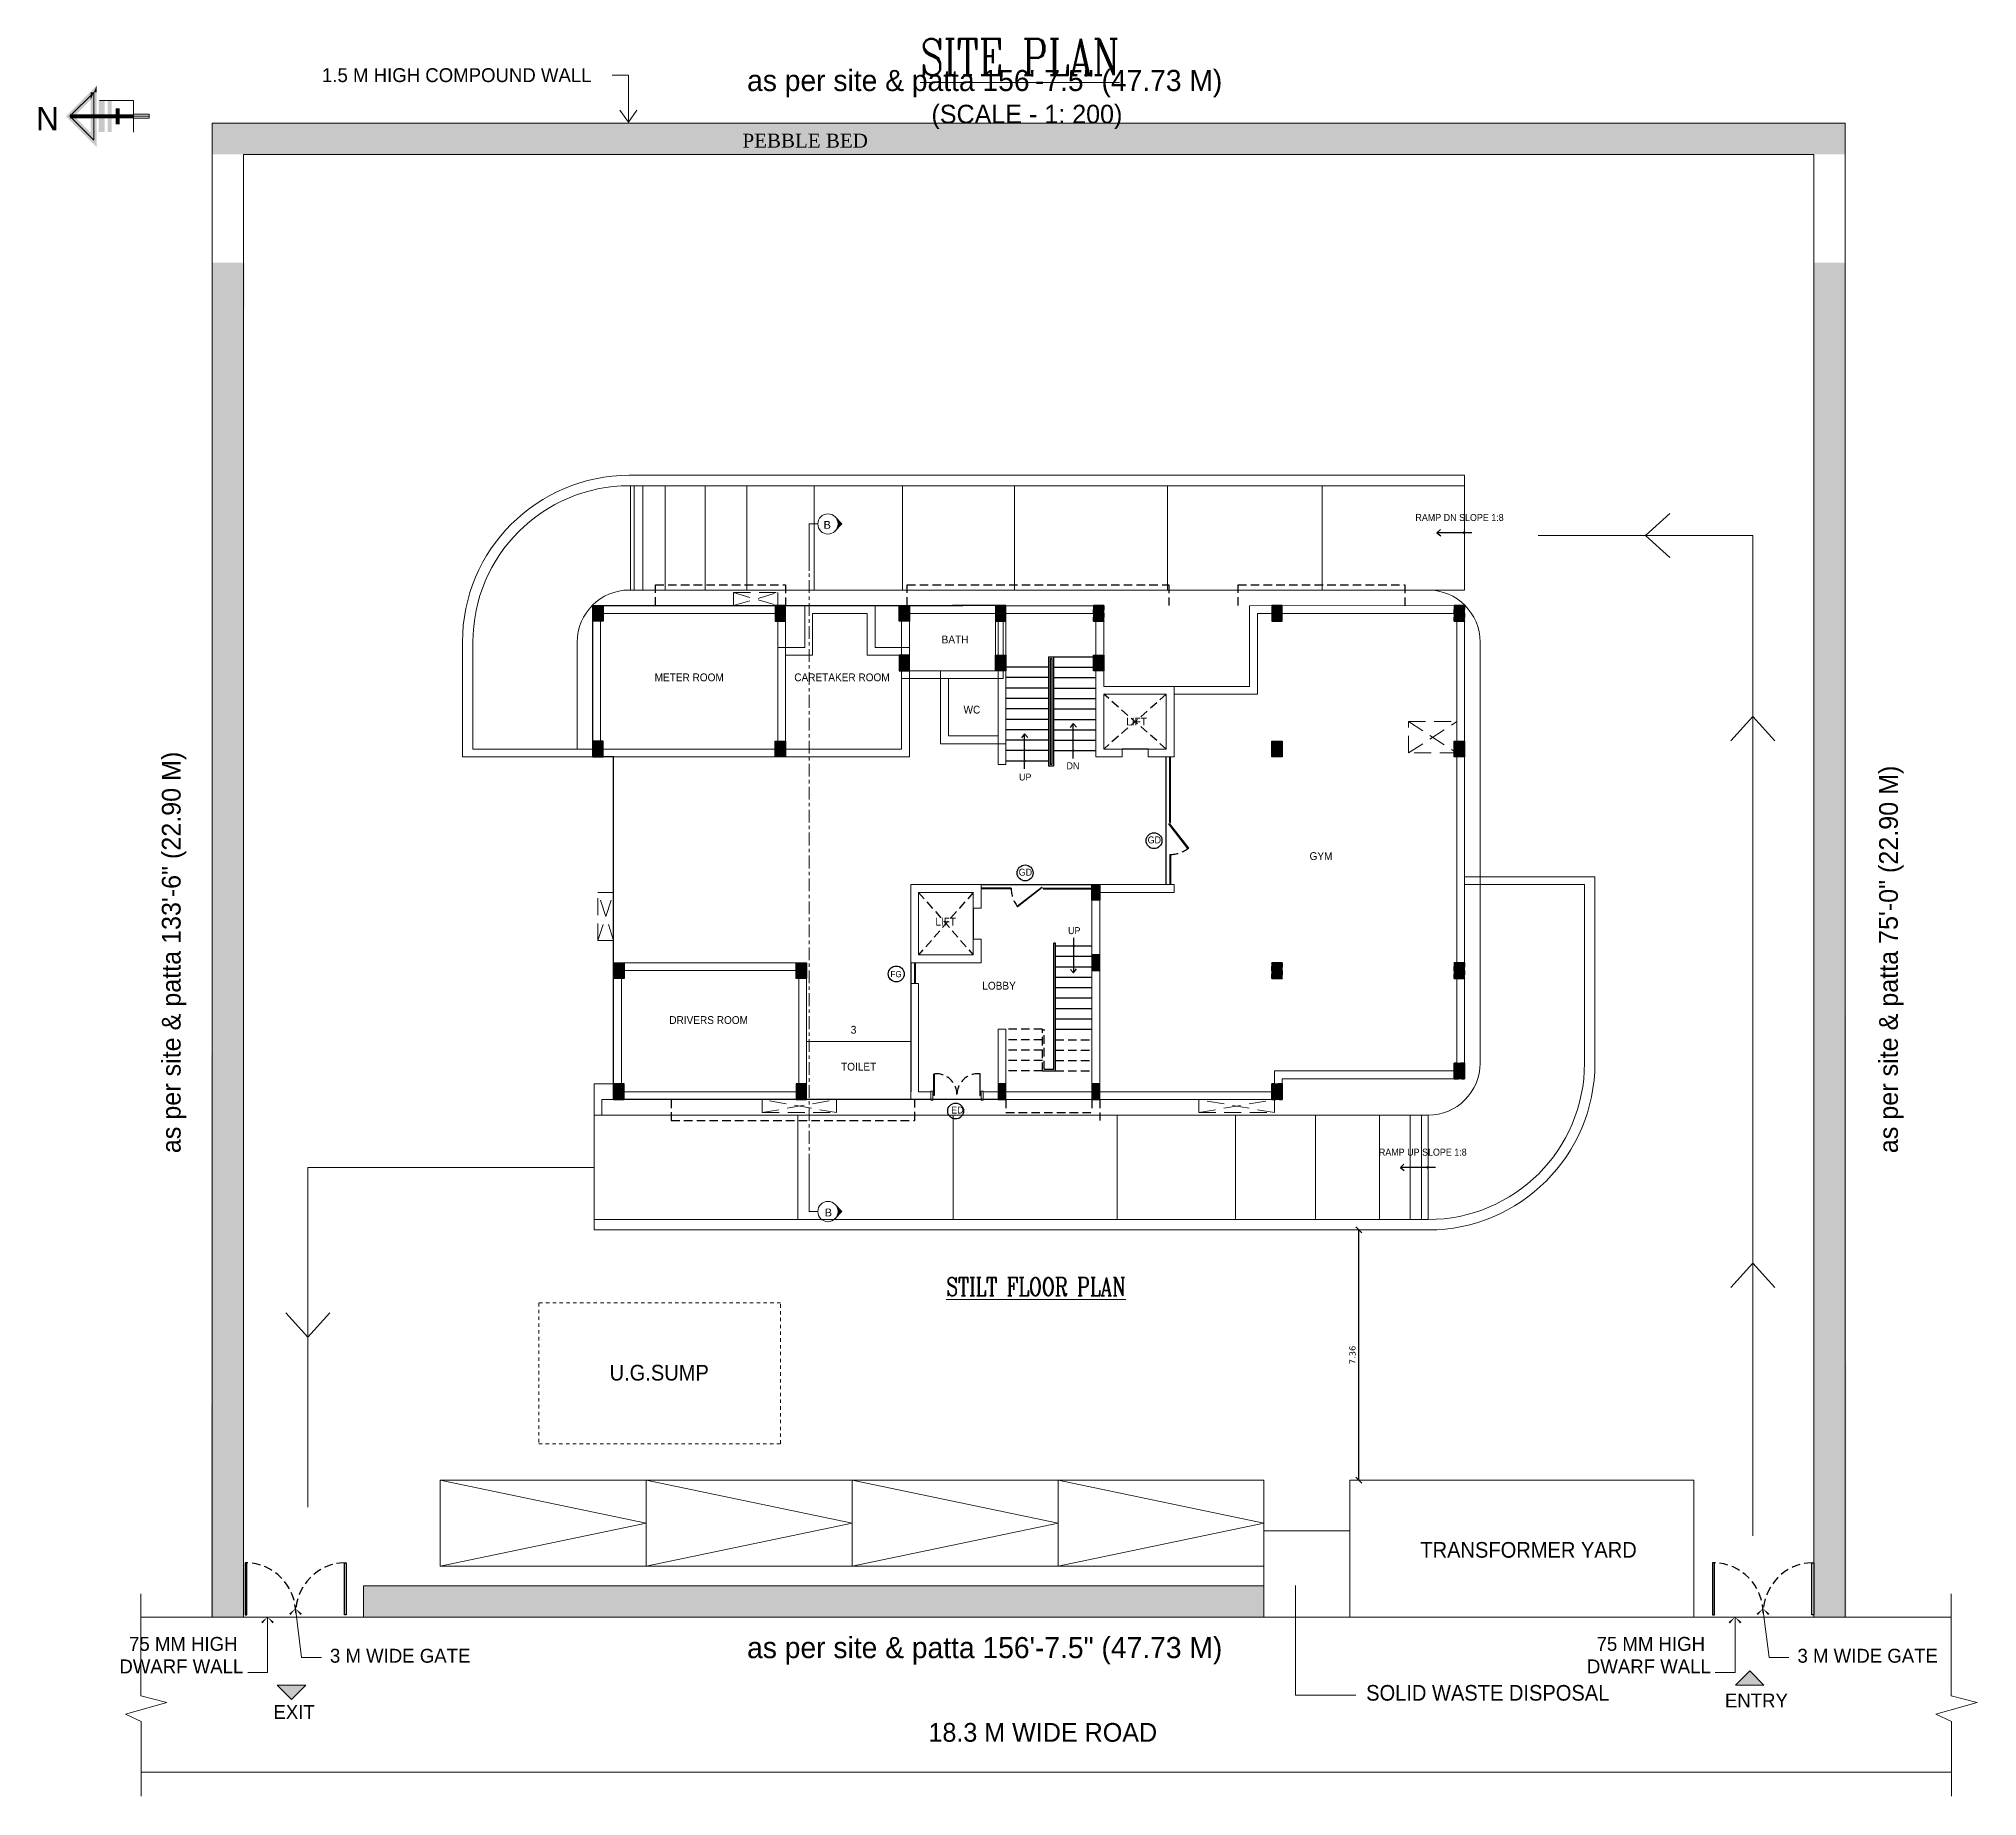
# Model space of a CAD drawing. Header units: metres. Extents: x 927 to 1109, y 805 to 891.
# Drawn here: x 964.3 to 1021.4, y 805.4 to 857.1 of the extents above; entities that cross this region are included whole.
import ezdxf
from ezdxf.enums import TextEntityAlignment as Align

# ---------------------------------------------------------------- set-up
doc = ezdxf.new("R2010")
doc.units = ezdxf.units.M
doc.header["$MEASUREMENT"] = 0
doc.header["$PDMODE"] = 2
doc.header["$PDSIZE"] = 50
for name, pattern in [('CENTER', [2, 1.25, -0.25, 0.25, -0.25]), ('HIDDEN', [0.375, 0.25, -0.125]), ('HIDDEN2', [0.1875, 0.125, -0.0625])]:
    doc.linetypes.add(name, pattern=pattern)
doc.layers.get('0').update_dxf_attribs({"lineweight": 0})
doc.layers.get('Defpoints').update_dxf_attribs({"lineweight": 0})
for name, color, linetype in [('A-ANNO-STEXT', 7, 'Continuous'), ('ABOVE', 250, 'HIDDEN'), ('col hat', 254, 'Continuous'), ('COLUMN', 2, 'Continuous'), ('DOOR TEXT', 205, 'Continuous'), ('Driveway', 8, 'Continuous'), ('FURN', 251, 'Continuous'), ('GATE', 56, 'Continuous'), ('RAILING', 251, 'Continuous'), ('ROOM TEXT SCH', 7, 'Continuous'), ('STEPS', 250, 'Continuous'), ('stilt column', 7, 'HIDDEN2'), ('TEXT (RM SIZE)', 7, 'Continuous'), ('WAL', 1, 'Continuous'), ('wall1', 125, 'Continuous'), ('WIN TEXT', 7, 'Continuous'), ('window', 252, 'Continuous')]:
    doc.layers.add(name, color=color, linetype=linetype)
for name, color, linetype, lineweight in [('DIM', 3, 'Continuous', 0), ('DOOR', 8, 'Continuous', 0), ('ED', 30, 'Continuous', 0), ('SECLINE', 2, 'CENTER', 0), ('TEXT', 7, 'Continuous', 0), ('TEXT1', 7, 'Continuous', 0), ('TITLE', 222, 'Continuous', 0), ('wall', 7, 'Continuous', 0), ('wi', 5, 'Continuous', 5)]:
    doc.layers.add(name, color=color, linetype=linetype, lineweight=lineweight)
doc.styles.add('GPL$0$ROMANC', font='romanc', dxfattribs={"width": 0.75})
doc.styles.add('GRIDTEXT', font='arial.ttf', dxfattribs={"height": 6})
doc.styles.add('J', font='swissel.ttf', dxfattribs={"height": 3.75})
doc.styles.add('J2', font='swissel.ttf', dxfattribs={"height": 4.75})
doc.styles.add('RM', font='dutcheb.ttf', dxfattribs={"width": 0.7})
doc.styles.add('S2', font='GOTHIC.TTF')
doc.styles.get("Standard").update_dxf_attribs({"font": 'verdana.ttf', "height": 0.18})
doc.styles.add('USA TEXT', font='GOTHIC.TTF', dxfattribs={"width": 0.8})
doc.dimstyles.get("Standard").update_dxf_attribs({"dimscale": 0, "dimtxt": 0.18, "dimasz": 0.18, "dimexe": 0.18, "dimexo": 0.0625, "dimgap": 0.09, "dimtad": 1, "dimtoh": 1, "dimzin": 0, "dimdsep": 46, "dimtxsty": 'Standard', "dimblk": 'OBLIQUE', "dimcen": 0.09, "dimse1": 1, "dimse2": 1, "dimadec": 0, "dimazin": 0, "dimtfac": 1, "dimtofl": 0, "dimtmove": 0, "dimatfit": 3, "dimldrblk": 'OBLIQUE', "dimfxl": 1, "dimtolj": 1, "dimtzin": 0, "dimarcsym": 0})
pattern_1 = [(270, (2083.127, 510.60206), (0.165988202, 0), [0.095833333, -0.191666667]), (30, (2083.127, 510.60206), (-0.082994101, 0.14375), [0.095833333, -0.191666667]), (330, (2083.127, 510.50622), (0.082994101, 0.14375), [0.095833333, -0.191666667])]

msp = doc.modelspace()

# ---------------------------------------------------------------- texts
at = {"style": 'USA TEXT'}
msp.add_text('N', height=0.69, dxfattribs=at).set_placement((964.597, 854.406), align=Align.CENTER)
at = {"layer": 'A-ANNO-STEXT', "style": 'USA TEXT'}
for s, height, p in [('as per site & patta 156\'-7.5" (47.73 M)', 0.621, (985.176, 855.561)), ('as per site & patta 156\'-7.5" (47.73 M)', 0.621, (985.176, 809.468)), ('18.3 M WIDE ROAD', 0.552, (990.511, 807.009))]:
    msp.add_text(s, height=height, dxfattribs=at).set_placement(p)
for s, p in [('as per site & patta 133\'-6" (22.90 M)', (968.512, 824.321)), ('as per site & patta 75\'-0" (22.90 M)', (1019.027, 824.321))]:
    msp.add_text(s, height=0.552, rotation=90, dxfattribs=at).set_placement(p)
at = {"layer": 'DOOR TEXT', "style": 'USA TEXT'}
msp.add_text('FG', height=0.1789, dxfattribs=at).set_placement((989.392, 829.498))
at = {"layer": 'ROOM TEXT SCH', "color": 7, "style": 'USA TEXT', "width": 0.96}
for s, height, p in [('RAMP DN SLOPE 1:8', 0.20444, (1004.835, 842.916)), ('UP', 0.2044, (993.175, 835.283)), ('DN', 0.2044, (994.572, 835.612)), ('GD', 0.2044, (996.958, 833.432)), ('GD', 0.2044, (993.166, 832.483)), ('UP', 0.2044, (994.616, 830.764)), ('ED', 0.2044, (991.179, 825.487)), ('RAMP UP SLOPE 1:8', 0.20444, (1003.761, 824.248))]:
    msp.add_text(s, height=height, dxfattribs=at).set_placement(p)
for s, height, p in [('BATH ', 0.23, (991.334, 839.315)), ('METER ROOM', 0.23, (983.473, 838.201)), ('CARETAKER ROOM', 0.23, (987.967, 838.201)), ('WC', 0.23, (991.788, 837.252)), ('LIFT', 0.23, (996.634, 836.9)), ('GYM', 0.23, (1002.058, 832.943)), ('LIFT', 0.23, (991.018, 831.016)), ('LOBBY', 0.23, (992.587, 829.132)), ('DRIVERS ROOM', 0.23, (984.045, 828.121)), ('TOILET', 0.23, (988.457, 826.749)), ('U.G.SUMP', 0.46, (982.591, 817.634)), ('TRANSFORMER YARD', 0.46, (1008.163, 812.423)), ('SOLID WASTE DISPOSAL', 0.46, (1006.963, 808.218))]:
    msp.add_text(s, height=height, dxfattribs=at).set_placement(p, align=Align.CENTER)
at = {"layer": 'SECLINE', "color": 6, "style": 'GRIDTEXT'}
for rotation, p in [(360, (987.426, 842.685)), (0, (987.461, 822.461))]:
    msp.add_text('B', height=0.23, rotation=rotation, dxfattribs=at).set_placement(p)
at = {"layer": 'TEXT', "style": 'GPL$0$ROMANC', "width": 0.75}
for s, height, p in [('%%USITE PLAN', 1.07333, (990.267, 856.025)), ('%%USTILT FLOOR PLAN', 0.53667, (991.035, 820.126))]:
    msp.add_text(s, height=height, dxfattribs=at).set_placement(p)
at = {"layer": 'TEXT (RM SIZE)', "style": 'S2'}
msp.add_text('1.5 M HIGH COMPOUND WALL', height=0.40889, dxfattribs=at).set_placement((972.671, 855.824))
at = {"layer": 'TEXT1', "width": 0.96}
for s, height, style, p in [('(SCALE - 1: 200)', 0.55, 'J2', (990.599, 854.608)), ('3', 0.23, 'J', (988.221, 827.836))]:
    msp.add_text(s, height=height, dxfattribs=dict(at, style=style)).set_placement(p)
at = {"layer": 'TITLE', "color": 0, "style": 'RM'}
msp.add_text('PEBBLE BED', height=0.4089, dxfattribs=at).set_placement((985.04, 853.897))
at = {"layer": 'TITLE', "style": 'USA TEXT'}
for s, height, p in [('75 MM HIGH ', 0.40889, (966.995, 809.683)), ('3 M WIDE GATE', 0.40889, (972.905, 809.334)), ('75 MM HIGH ', 0.40889, (1010.164, 809.683)), ('3 M WIDE GATE', 0.40889, (1016.074, 809.334)), ('DWARF WALL', 0.4089, (966.711, 809.021)), ('DWARF WALL', 0.4089, (1009.879, 809.021)), ('EXIT', 0.4089, (971.243, 807.681)), ('ENTRY', 0.4089, (1013.939, 808.017))]:
    msp.add_text(s, height=height, dxfattribs=at).set_placement(p)

# ---------------------------------------------------------------- blocks, each defined once
blk = doc.blocks.new('ARROW2')
at = {"layer": 'FURN'}
for points in [[(0, 0, 0, 1.41, 0), (-4, 4, 1.41, 1.41, 0)], [(0, 0, 0, 1.41, 0), (4, 4, 1.41, 1.41, 0)]]:
    blk.add_lwpolyline(points, format="xyseb", dxfattribs=at)
blk = doc.blocks.new('st.col')
at = {"layer": 'col hat'}
blk.add_hatch(color=256, dxfattribs=at).paths.add_polyline_path([(-4.5, 4.5), (7.5, 4.5), (7.5, -13.5), (-4.5, -13.5)])
at = {"layer": 'COLUMN', "linetype": 'ByBlock'}
blk.add_lwpolyline([(-4.5, 4.5), (7.5, 4.5), (7.5, -13.5), (-4.5, -13.5)], close=True, dxfattribs=at)
at = {"layer": 'Defpoints', "color": 1}
for p, q in [((7.5, 0), (-4.5, 0)), ((0, 4.5), (0, -13.5))]:
    blk.add_line(p, q, dxfattribs=at)
blk = doc.blocks.new('A$C2E3D07F4')
at = {"layer": 'col hat'}
h = blk.add_hatch(color=256, dxfattribs=at)
h.paths.add_polyline_path([(-4.5, 0), (-9, 0), (-9, -4.5), (-4.5, -4.5)])
h.paths.add_polyline_path([(-4.5, -4.5), (0, -4.5), (0, 0), (-4.5, 0)])
h.paths.add_polyline_path([(-4.5, -18), (0, -18), (0, -4.5), (-4.5, -4.5)])
h.paths.add_polyline_path([(-4.5, -4.5), (-9, -4.5), (-9, -18), (-4.5, -18)])
at = {"layer": 'COLUMN', "linetype": 'ByBlock'}
blk.add_lwpolyline([(0, 0), (-9, 0), (-9, -18), (0, -18)], close=True, dxfattribs=at)
at = {"layer": 'Defpoints', "color": 1}
for p, q in [((-4.5, 0), (-4.5, -18)), ((-9, -4.5), (0, -4.5))]:
    blk.add_line(p, q, dxfattribs=at)
blk = doc.blocks.new('_Oblique')
at = {"color": 0, "linetype": 'ByBlock', "lineweight": -2}
blk.add_line((-0.5, -0.5), (0.5, 0.5), dxfattribs=at)
blk = doc.blocks.new('*D325')
at = {"color": 0, "lineweight": -2, "transparency": 16777216}
blk.add_line((1003.168, 814.703), (1003.168, 822.063), dxfattribs=at)
at = {"layer": 'Defpoints', "color": 0, "transparency": 16777216}
for p in [(1002.908, 822.063), (1003.168, 822.063), (1002.908, 814.703)]:
    blk.add_point(p, dxfattribs=at)
at = {"color": 0, "lineweight": -2, "transparency": 16777216, "xscale": 0.18, "yscale": 0.18, "zscale": 0.18}
for p, rotation in [((1003.168, 822.063), 90), ((1003.168, 814.703), 270)]:
    blk.add_blockref('_Oblique', p, dxfattribs=dict(at, rotation=rotation))
at = {"color": 0, "transparency": 16777216, "insert": (1002.984, 818.383), "char_height": 0.18, "attachment_point": 5, "rotation": 90}
blk.add_mtext('\\A1;7.36', dxfattribs=at)

# ---------------------------------------------------------------- dimensions: what is measured, and where the dimension line sits
dim = msp.add_linear_dim(base=(1003.168, 822.063), p1=(1002.908, 814.703), p2=(1002.908, 822.063), angle=90, dimstyle='Standard', override={"dimscale": 1})
dim.commit()
dim.dimension.update_dxf_attribs({"geometry": '*D325', "text_midpoint": (1002.984, 818.383)})

# ---------------------------------------------------------------- hatches: boundary and pattern name
at = {"layer": 'DIM'}
for points in [[(971.777, 808.256), (972.196, 808.676), (971.357, 808.676)], [(1014.668, 809.095), (1015.087, 808.676), (1014.248, 808.676)]]:
    msp.add_hatch(color=256, dxfattribs=at).paths.add_polyline_path(points)
at = {"layer": 'DOOR', "linetype": 'Continuous'}
h = msp.add_hatch(dxfattribs=at)
h.set_pattern_fill('HEX', color=256, scale=0.766667, style=0)
h.set_pattern_definition([(0, (1313.99314, 1945.30155), (0, 0.165988202), [0.095833333, -0.191666667]), (120, (1313.99314, 1945.30155), (-0.14375, -0.082994101), [0.095833333, -0.191666667]), (60, (1314.08898, 1945.30155), (-0.14375, 0.082994101), [0.095833333, -0.191666667])])
h.paths.add_polyline_path([(969.443, 853.698), (1017.475, 853.698), (1017.475, 854.618), (969.443, 854.618)])
h = msp.add_hatch(dxfattribs=at)
h.set_pattern_fill('HEX', color=256, scale=0.766667, angle=-90, style=0)
h.set_pattern_definition(pattern_1)
h.paths.add_polyline_path([(970.344, 810.678), (970.383, 850.513), (969.443, 850.513), (969.405, 810.678)])
h = msp.add_hatch(dxfattribs=at)
h.set_pattern_fill('HEX', color=256, scale=0.766667, angle=-90, style=0)
h.set_pattern_definition(pattern_1)
h.paths.add_polyline_path([(1016.574, 810.678), (1016.536, 850.513), (1017.475, 850.513), (1017.513, 810.678)])
h = msp.add_hatch(dxfattribs=at)
h.set_pattern_fill('HEX', color=256, scale=0.766667, style=0)
h.set_pattern_definition([(0, (1318.43981, 1902.28144), (0, 0.165988202), [0.095833333, -0.191666667]), (120, (1318.43981, 1902.28144), (-0.14375, -0.082994101), [0.095833333, -0.191666667]), (60, (1318.53564, 1902.28144), (-0.14375, 0.082994101), [0.095833333, -0.191666667])])
h.paths.add_polyline_path([(973.89, 810.678), (1000.378, 810.678), (1000.378, 811.598), (973.89, 811.598)])
at = {"layer": 'SECLINE'}
for points in [[(987.965, 842.828), (987.78, 842.633, 0.372105), (987.78, 843.023)], [(987.965, 822.604), (987.78, 822.799, -0.372105), (987.78, 822.409)]]:
    msp.add_hatch(color=41, dxfattribs=at).paths.add_polyline_path(points)

# ---------------------------------------------------------------- linework, layer by layer
for p, q in [((965.258, 854.819), (965.958, 855.519)), ((965.958, 855.519), (965.958, 854.12)), ((965.958, 854.12), (965.258, 854.819)), ((965.958, 854.819), (967.59, 854.819)), ((965.958, 854.12), (965.958, 854.819))]:
    msp.add_line(p, q)
at = {"color": 1}
for p, q in [((967.124, 855.286), (966.124, 855.286)), ((967.124, 855.286), (967.124, 854.353)), ((967.59, 854.878), (967.124, 854.878)), ((967.59, 854.761), (967.124, 854.761)), ((967.59, 854.878), (967.59, 854.761))]:
    msp.add_line(p, q, dxfattribs=at)
at = {"const_width": 0.117}
msp.add_lwpolyline([(967.124, 854.819), (965.259, 854.819)], dxfattribs=at)
for points in [[(976.152, 812.173), (976.152, 814.703), (982.208, 814.703), (982.208, 812.173)], [(982.208, 812.173), (982.208, 814.703), (988.265, 814.703), (988.265, 812.173)], [(988.265, 812.173), (988.265, 814.703), (994.322, 814.703), (994.322, 812.173)], [(994.322, 812.173), (994.322, 814.703), (1000.378, 814.703), (1000.378, 812.173)]]:
    msp.add_lwpolyline(points, close=True)
for points in [[(976.152, 812.173), (982.208, 813.438), (976.152, 814.703)], [(982.208, 812.173), (988.265, 813.438), (982.208, 814.703)], [(988.265, 812.173), (994.322, 813.438), (988.265, 814.703)], [(994.322, 812.173), (1000.378, 813.438), (994.322, 814.703)]]:
    msp.add_lwpolyline(points)
for points in [[(965.134, 854.819), (965.382, 854.819), (966.045, 855.73), (965.87, 855.308)], [(966.045, 855.73), (965.87, 855.308), (966.045, 855.519), (965.87, 855.519)], [(966.045, 855.519), (965.87, 855.519), (966.045, 853.909), (965.87, 854.331)], [(966.045, 853.909), (965.87, 854.331), (965.134, 854.819), (965.382, 854.819)], [(966.278, 855.286), (966.103, 855.286), (966.278, 854.353), (966.103, 854.353)], [(966.482, 855.286), (966.366, 855.286), (966.482, 854.353), (966.366, 854.353)], [(966.715, 855.052), (966.599, 855.052), (966.715, 854.586), (966.599, 854.586)], [(966.278, 854.353), (966.103, 854.353), (966.278, 854.353), (966.103, 854.353)], [(966.482, 854.353), (966.366, 854.353), (966.482, 854.353), (966.366, 854.353)], [(966.715, 854.586), (966.599, 854.586), (966.715, 854.586), (966.599, 854.586)]]:
    msp.add_trace(points)
at = {"color": 1}
msp.add_trace([(967.124, 854.353), (966.191, 854.353), (967.124, 854.353), (966.191, 854.353)], dxfattribs=at)
at = {"layer": 'ABOVE'}
for p, q in [((997.508, 837.818), (995.668, 836.208)), ((997.508, 836.208), (995.668, 837.818)), ((990.22, 831.991), (991.83, 830.151)), ((991.83, 831.991), (990.22, 830.151))]:
    msp.add_line(p, q, dxfattribs=at)
for points in [[(982.478, 840.426), (982.478, 841.04), (986.31, 841.04), (986.31, 840.426)], [(989.881, 840.426), (989.881, 841.04), (997.586, 841.04), (997.586, 840.426)], [(999.618, 840.426), (999.618, 841.04), (1004.525, 841.04), (1004.525, 840.426)], [(982.943, 825.898), (982.943, 825.285), (990.111, 825.285), (990.111, 825.898)]]:
    msp.add_lwpolyline(points, dxfattribs=at)
for centre, radius, start, end in [((997.622, 833.971), 0.866, 269.3658, 308.3488), ((993.809, 832.108), 0.866, 179.3658, 218.3488), ((990.737, 826.044), 0.613, 0.5651, 96.3332), ((991.964, 826.044), 0.613, 83.6668, 179.4349)]:
    msp.add_arc(centre, radius, start, end, dxfattribs=at)
at = {"layer": 'DIM'}
for p, q in [((972.196, 808.676), (971.357, 808.676)), ((1015.087, 808.676), (1014.248, 808.676))]:
    msp.add_line(p, q, dxfattribs=at)
for points in [[(971.357, 808.676), (971.777, 808.256), (972.196, 808.676)], [(1014.248, 808.676), (1014.668, 809.095), (1015.087, 808.676)]]:
    msp.add_lwpolyline(points, dxfattribs=at)
at = {"layer": 'DOOR'}
for points in [[(990.584, 825.88), (990.635, 825.88), (990.635, 826.142), (990.584, 826.142)], [(992.118, 825.88), (992.066, 825.88), (992.066, 826.142), (992.118, 826.142)]]:
    msp.add_lwpolyline(points, close=True, dxfattribs=at)
at = {"layer": 'Driveway'}
for p, q in [((997.508, 832.221), (997.508, 835.978)), ((992.06, 832.221), (995.318, 832.221)), ((989.99, 829.921), (989.99, 826.126))]:
    msp.add_line(p, q, dxfattribs=at)
msp.add_lwpolyline([(992.558, 825.896), (981.25, 825.896), (981.25, 829.921), (981.25, 835.978), (980.637, 835.978), (980.637, 840.425), (991.523, 840.425)], dxfattribs=at)
at = {"layer": 'ED', "linetype": 'HIDDEN', "ltscale": 2}
for p, q in [((984.777, 840.425), (986.08, 840.808)), ((984.777, 840.808), (986.08, 840.425)), ((1004.633, 837.013), (1006.052, 836.093)), ((1004.633, 836.093), (1006.052, 837.013)), ((980.789, 830.573), (981.25, 831.991)), ((981.25, 830.573), (980.789, 831.991)), ((985.62, 825.513), (987.805, 825.896)), ((987.805, 825.513), (985.62, 825.896)), ((998.462, 825.513), (1000.685, 825.896)), ((1000.685, 825.513), (998.462, 825.896))]:
    msp.add_line(p, q, dxfattribs=at)
for points in [[(984.777, 840.808), (986.08, 840.808), (986.08, 840.425), (984.777, 840.425)], [(1004.633, 837.013), (1006.052, 837.013), (1006.052, 836.093), (1004.633, 836.093)], [(980.789, 831.991), (981.25, 831.991), (981.25, 830.573), (980.789, 830.573)], [(985.62, 825.513), (987.805, 825.513), (987.805, 825.896), (985.62, 825.896)], [(998.462, 825.513), (1000.685, 825.513), (1000.685, 825.896), (998.462, 825.896)]]:
    msp.add_lwpolyline(points, close=True, dxfattribs=at)
at = {"layer": 'GATE'}
for points in [[(970.464, 810.741), (970.464, 812.274), (970.407, 812.274), (970.407, 810.741)], [(973.329, 810.741), (973.329, 812.274), (973.387, 812.274), (973.387, 810.741)], [(1013.632, 810.741), (1013.632, 812.274), (1013.575, 812.274), (1013.575, 810.741)], [(1016.498, 810.741), (1016.498, 812.274), (1016.555, 812.274), (1016.555, 810.741)]]:
    msp.add_lwpolyline(points, close=True, dxfattribs=at)
at = {"layer": 'GATE', "linetype": 'HIDDEN'}
for centre, start, end in [((970.415, 810.793), 0, 88.8881), ((973.378, 810.793), 91.1119, 180), ((1013.583, 810.793), 0, 88.8881), ((1016.546, 810.793), 91.1119, 180)]:
    msp.add_arc(centre, 1.482, start, end, dxfattribs=at)
at = {"layer": 'RAILING'}
for p, q in [((994.038, 838.921), (994.038, 835.701)), ((994.038, 838.921), (994.188, 838.921)), ((994.089, 838.87), (994.089, 835.752)), ((994.089, 838.87), (994.137, 838.87)), ((994.137, 838.87), (994.137, 835.752)), ((994.188, 838.921), (994.188, 835.701)), ((994.188, 835.701), (994.038, 835.701)), ((994.137, 835.752), (994.089, 835.752)), ((994.194, 826.79), (994.194, 830.496)), ((994.245, 830.496), (994.194, 830.496)), ((994.245, 826.739), (994.245, 830.496)), ((993.862, 826.739), (994.245, 826.739)), ((993.913, 826.79), (994.194, 826.79))]:
    msp.add_line(p, q, dxfattribs=at)
at = {"layer": 'RAILING', "linetype": 'HIDDEN'}
for p, q in [((993.862, 826.739), (993.862, 827.966)), ((993.913, 826.79), (993.913, 827.966))]:
    msp.add_line(p, q, dxfattribs=at)
at = {"layer": 'SECLINE', "color": 41, "linetype": 'Continuous'}
for p, q in [((987.965, 842.828), (987.76, 843.044)), ((987.965, 842.828), (987.76, 842.612)), ((987.965, 822.604), (987.76, 822.82)), ((987.965, 822.604), (987.76, 822.388))]:
    msp.add_line(p, q, dxfattribs=at)
at = {"layer": 'SECLINE', "linetype": 'CENTER', "ltscale": 0.3}
msp.add_line((987.003, 823.923), (987.003, 841.448), dxfattribs=at)
at = {"layer": 'SECLINE', "linetype": 'CENTER', "ltscale": 0.3, "const_width": 0.0303}
for points in [[(987.256, 842.828), (987.003, 842.828), (987.003, 841.448)], [(987.256, 822.604), (987.003, 822.604), (987.003, 823.923)]]:
    msp.add_lwpolyline(points, dxfattribs=at)
at = {"layer": 'SECLINE', "color": 41, "linetype": 'Continuous'}
for centre in [(987.554, 842.828), (987.554, 842.828), (987.554, 822.604), (987.554, 822.604)]:
    msp.add_circle(centre, 0.298, dxfattribs=at)
at = {"layer": 'STEPS'}
for p, q in [((994.188, 838.921), (995.438, 838.921)), ((994.038, 838.614), (992.788, 838.614)), ((994.038, 838.307), (992.788, 838.307)), ((994.188, 838.614), (995.438, 838.614)), ((994.188, 838.307), (995.438, 838.307)), ((994.038, 838.001), (992.788, 838.001)), ((994.038, 837.694), (992.788, 837.694)), ((994.188, 838.001), (995.438, 838.001)), ((994.188, 837.694), (995.438, 837.694)), ((994.038, 837.387), (992.788, 837.387)), ((994.038, 837.081), (992.788, 837.081)), ((994.188, 837.387), (995.438, 837.387)), ((994.188, 837.081), (995.438, 837.081)), ((994.038, 836.774), (992.788, 836.774)), ((994.188, 836.774), (995.438, 836.774)), ((994.038, 836.467), (992.788, 836.467)), ((994.038, 836.161), (992.788, 836.161)), ((994.188, 836.467), (995.438, 836.467)), ((994.188, 836.161), (995.438, 836.161)), ((996.972, 836.208), (996.205, 836.208)), ((994.038, 835.854), (992.788, 835.854)), ((991.83, 831.531), (991.83, 830.611)), ((994.245, 830.419), (995.318, 830.419)), ((994.245, 830.112), (995.318, 830.112)), ((994.245, 829.806), (995.318, 829.806)), ((994.245, 829.499), (995.318, 829.499)), ((994.245, 829.192), (995.318, 829.192)), ((994.245, 828.886), (995.318, 828.886)), ((994.245, 828.579), (995.318, 828.579)), ((994.245, 828.272), (995.318, 828.272)), ((994.245, 827.966), (995.318, 827.966))]:
    msp.add_line(p, q, dxfattribs=at)
at = {"layer": 'STEPS', "linetype": 'HIDDEN'}
for p, q in [((993.862, 827.966), (992.788, 827.966)), ((993.862, 827.659), (992.788, 827.659)), ((994.245, 827.659), (995.318, 827.659)), ((993.862, 827.352), (992.788, 827.352)), ((993.862, 827.046), (992.788, 827.046)), ((994.245, 827.352), (995.318, 827.352)), ((994.245, 827.046), (995.318, 827.046)), ((993.862, 826.739), (992.788, 826.739)), ((994.245, 826.739), (995.318, 826.739)), ((992.788, 825.896), (992.788, 825.513)), ((995.318, 825.896), (995.318, 825.513)), ((995.548, 825.896), (995.548, 825.283)), ((992.788, 825.513), (995.318, 825.513))]:
    msp.add_line(p, q, dxfattribs=at)
at = {"layer": 'stilt column'}
for points in [[(995.362, 840.425), (995.668, 840.425), (995.668, 839.965), (995.362, 839.965)], [(1005.975, 840.425), (1006.282, 840.425), (1006.282, 839.965), (1005.975, 839.965)], [(1000.915, 835.978), (1000.608, 835.978), (1000.608, 836.438), (1000.915, 836.438)], [(1005.975, 836.438), (1006.282, 836.438), (1006.282, 835.978), (1005.975, 835.978)], [(1000.608, 829.921), (1000.915, 829.921), (1000.915, 829.461), (1000.608, 829.461)], [(1005.975, 829.921), (1006.282, 829.921), (1006.282, 829.461), (1005.975, 829.461)], [(1005.975, 829.921), (1006.282, 829.921), (1006.282, 829.461), (1005.975, 829.461)], [(1005.975, 826.51), (1006.282, 826.51), (1006.282, 826.97), (1005.975, 826.97)], [(1000.608, 825.896), (1000.915, 825.896), (1000.915, 826.356), (1000.608, 826.356)]]:
    msp.add_lwpolyline(points, close=True, dxfattribs=at)
at = {"layer": 'TEXT'}
for p, q in [((972.069, 809.491), (971.891, 810.924)), ((1015.237, 809.491), (1015.059, 810.924)), ((971.069, 809.044), (971.069, 810.678)), ((1014.237, 809.044), (1014.237, 810.678)), ((972.069, 809.491), (972.653, 809.491)), ((1015.237, 809.491), (1015.821, 809.491)), ((971.069, 809.044), (970.486, 809.044)), ((1014.237, 809.044), (1013.654, 809.044))]:
    msp.add_line(p, q, dxfattribs=at)
at = {"layer": 'TITLE', "ltscale": 2}
for p, q in [((981.205, 856.024), (981.684, 856.024)), ((981.684, 856.024), (981.684, 854.647)), ((981.684, 854.647), (981.436, 855)), ((981.684, 854.647), (981.933, 855))]:
    msp.add_line(p, q, dxfattribs=at)
at = {"layer": 'WAL', "linetype": 'Continuous', "ltscale": 0.25}
for p, q in [((991.523, 840.425), (991.217, 840.425)), ((992.558, 840.425), (991.523, 840.425))]:
    msp.add_line(p, q, dxfattribs=at)
at = {"layer": 'wall', "color": 1}
for p, q in [((992.482, 840.195), (995.668, 840.195)), ((992.558, 840.195), (992.558, 835.748)), ((995.362, 840.424), (992.788, 840.424)), ((992.788, 840.195), (992.788, 835.748)), ((995.362, 840.194), (992.788, 840.194)), ((995.438, 835.978), (995.438, 840.195)), ((995.668, 838.048), (995.668, 840.195)), ((997.738, 838.048), (995.668, 838.048)), ((995.668, 836.208), (995.668, 837.818)), ((997.508, 837.818), (995.668, 837.818)), ((997.508, 837.818), (997.508, 836.208)), ((997.738, 838.048), (997.738, 835.978)), ((996.205, 835.978), (995.438, 835.978)), ((996.205, 836.208), (995.668, 836.208)), ((996.205, 836.208), (996.205, 835.978)), ((997.508, 836.208), (996.972, 836.208)), ((996.972, 836.208), (996.972, 835.978)), ((997.738, 835.978), (996.972, 835.978)), ((997.738, 836.208), (997.738, 835.978)), ((992.788, 835.748), (992.558, 835.748)), ((989.99, 832.221), (992.06, 832.221)), ((989.99, 832.221), (989.99, 829.921)), ((990.22, 831.991), (991.83, 831.991)), ((990.22, 831.991), (990.22, 830.151)), ((991.83, 831.991), (991.83, 831.531)), ((992.06, 832.221), (992.06, 831.531)), ((995.548, 832.221), (997.738, 832.221)), ((995.548, 831.991), (997.738, 831.991)), ((997.738, 832.221), (997.738, 831.991)), ((991.83, 831.531), (992.06, 831.531)), ((995.318, 831.761), (995.318, 826.356)), ((995.548, 831.761), (995.548, 826.356)), ((991.83, 830.611), (991.83, 830.151)), ((991.83, 830.611), (992.06, 830.611)), ((992.06, 830.611), (992.06, 829.921)), ((992.06, 829.921), (989.99, 829.921)), ((991.83, 830.151), (990.22, 830.151)), ((992.558, 827.966), (992.558, 826.356)), ((992.788, 827.966), (992.558, 827.966)), ((992.788, 827.966), (992.788, 826.356)), ((990.584, 826.126), (990.584, 825.896)), ((992.558, 826.126), (992.118, 826.126)), ((992.118, 826.126), (992.118, 825.896)), ((992.118, 825.896), (992.453, 825.896)), ((992.788, 826.126), (995.318, 826.126)), ((992.788, 825.896), (995.318, 825.896)), ((969.443, 810.678), (967.338, 810.678)), ((969.782, 810.678), (970.363, 810.678)), ((1012.95, 810.678), (1013.532, 810.678)), ((1020.593, 810.678), (1017.475, 810.678)), ((967.353, 806.111), (1020.608, 806.111))]:
    msp.add_line(p, q, dxfattribs=at)
for points in [[(969.443, 810.678), (1017.475, 810.678), (1017.475, 854.618), (969.443, 854.618)], [(980.637, 840.425), (986.31, 840.426), (986.31, 835.978), (980.637, 835.978)], [(980.867, 840.195), (986.08, 840.195), (986.08, 836.208), (980.867, 836.208)], [(986.08, 835.978), (989.952, 835.978), (989.952, 840.425), (986.08, 840.425)], [(986.08, 835.978), (989.952, 835.978), (989.952, 839.198), (988.941, 839.198), (988.941, 840.425), (986.871, 840.425), (986.871, 839.198), (986.08, 839.198)], [(986.31, 836.208), (989.722, 836.208), (989.722, 838.968), (988.711, 838.968), (988.711, 840.195), (987.101, 840.195), (987.101, 838.968), (986.31, 838.968)], [(989.722, 838.278), (992.712, 838.278), (992.712, 840.195), (989.722, 840.195)], [(989.952, 838.508), (992.482, 838.508), (992.482, 840.425), (989.952, 840.425)], [(981.25, 825.896), (986.923, 825.896), (986.923, 829.921), (981.25, 829.921)], [(981.48, 826.126), (986.693, 826.126), (986.693, 829.691), (981.48, 829.691)]]:
    msp.add_lwpolyline(points, close=True, dxfattribs=at)
at = {"layer": 'wall', "color": 1, "const_width": 0.0345}
for points in [[(1006.263, 842.553, 1), (1006.263, 842.59, 1)], [(994.75, 836.161, 1), (994.788, 836.161, 1)], [(993.319, 835.854, 1), (993.357, 835.854, 1)], [(994.8, 830.419, 1), (994.763, 830.419, 1)], [(1005.19, 823.884, 1), (1005.19, 823.922, 1)]]:
    msp.add_lwpolyline(points, format="xyb", close=True, dxfattribs=at)
at = {"layer": 'wall', "color": 1}
for points in [[(997.738, 838.048), (999.957, 838.048), (999.957, 840.424), (1006.282, 840.425), (1006.282, 826.51), (1000.915, 826.51), (1000.915, 825.896), (995.548, 825.896)], [(997.738, 837.818), (1000.187, 837.818), (1000.187, 840.194), (1006.052, 840.195), (1006.052, 826.74), (1000.685, 826.74), (1000.685, 826.126), (995.548, 826.126)], [(990.584, 826.126), (990.22, 826.126), (990.22, 829.308), (989.99, 829.308), (989.99, 825.896), (990.584, 825.896)], [(967.353, 805.407), (967.353, 807.609), (966.892, 807.824), (968.106, 808.163), (967.338, 808.363), (967.338, 811.359)], [(1020.608, 805.407), (1020.608, 807.609), (1020.148, 807.824), (1021.361, 808.163), (1020.593, 808.363), (1020.593, 811.359)]]:
    msp.add_lwpolyline(points, dxfattribs=at)
at = {"layer": 'wall1', "color": 251}
for p, q in [((1005.465, 842.571), (1005.57, 842.667)), ((1006.494, 842.571), (1005.465, 842.571)), ((1005.465, 842.571), (1005.582, 842.483)), ((993.338, 836.652), (993.25, 836.535)), ((993.338, 835.623), (993.338, 836.652)), ((993.338, 836.652), (993.434, 836.547)), ((994.769, 836.958), (994.681, 836.842)), ((994.769, 835.929), (994.769, 836.958)), ((994.769, 836.958), (994.865, 836.853)), ((994.782, 830.651), (994.782, 829.622)), ((994.782, 829.622), (994.686, 829.727)), ((994.782, 829.622), (994.87, 829.738)), ((1004.392, 823.903), (1004.497, 823.999)), ((1005.421, 823.903), (1004.392, 823.903)), ((1004.392, 823.903), (1004.509, 823.815))]:
    msp.add_line(p, q, dxfattribs=at)
at = {"layer": 'wi'}
for p, q in [((1006.282, 844.258), (981.71, 844.258)), ((1006.282, 843.951), (981.71, 843.951)), ((981.748, 840.885), (981.748, 843.951)), ((981.849, 840.885), (981.849, 843.951)), ((982.109, 840.885), (982.109, 843.951)), ((982.768, 840.885), (982.768, 843.951)), ((983.947, 840.885), (983.947, 843.951)), ((985.172, 840.885), (985.172, 843.951)), ((987.152, 840.885), (987.152, 843.951)), ((989.744, 840.885), (989.744, 843.951)), ((993.043, 840.885), (993.043, 843.951)), ((997.544, 840.885), (997.544, 843.951)), ((1002.092, 840.885), (1002.092, 843.951)), ((1006.282, 840.885), (1006.282, 844.258)), ((1006.282, 840.885), (981.71, 840.885)), ((976.803, 839.351), (976.803, 835.978)), ((977.11, 839.351), (977.11, 836.208)), ((980.177, 839.351), (980.177, 836.208)), ((1006.742, 839.351), (1006.742, 826.969)), ((980.637, 835.978), (976.803, 835.978)), ((980.637, 836.208), (977.11, 836.208)), ((1010.115, 832.451), (1006.282, 832.451)), ((1009.808, 832.221), (1006.282, 832.221)), ((1009.808, 832.221), (1009.808, 826.969)), ((1010.115, 832.451), (1010.115, 826.969)), ((980.675, 825.436), (980.675, 826.356)), ((981.25, 826.356), (980.675, 826.356)), ((980.905, 825.436), (980.905, 825.896)), ((981.25, 825.896), (980.905, 825.896)), ((1005.208, 825.436), (980.675, 825.436)), ((980.675, 825.436), (980.675, 822.369)), ((986.666, 825.436), (986.666, 822.369)), ((991.241, 825.436), (991.241, 822.369)), ((996.06, 825.436), (996.06, 822.369)), ((999.538, 825.436), (999.538, 822.369)), ((1001.897, 825.436), (1001.897, 822.369)), ((1003.779, 825.436), (1003.779, 822.369)), ((1004.684, 825.436), (1004.684, 822.369)), ((1005.018, 825.436), (1005.018, 822.369)), ((1005.208, 825.436), (1005.208, 822.369)), ((1005.208, 822.369), (980.675, 822.369)), ((980.675, 822.369), (980.675, 822.063)), ((1005.208, 822.063), (980.675, 822.063)), ((1001.308, 811.607), (1001.308, 808.378)), ((1013.028, 811.598), (1013.028, 810.678)), ((1016.555, 811.598), (1016.555, 810.678)), ((1006.282, 810.678), (981.71, 810.678)), ((1001.308, 808.378), (1003.079, 808.378))]:
    msp.add_line(p, q, dxfattribs=at)
for points in [[(1017.475, 854.618), (969.443, 854.618), (969.443, 810.678), (970.363, 810.678), (970.363, 811.598), (970.363, 853.698), (1016.555, 853.698), (1016.555, 811.598), (1016.555, 810.678), (1017.475, 810.678)], [(990.868, 838.508), (992.788, 838.508), (992.788, 836.361), (990.868, 836.361)], [(991.098, 838.278), (992.558, 838.278), (992.558, 836.591), (991.098, 836.591)], [(986.923, 825.896), (989.99, 825.896), (989.99, 827.602), (986.923, 827.602)], [(1013.028, 814.703), (1002.908, 814.703), (1002.908, 810.678), (1013.028, 810.678)], [(1000.378, 810.678), (1000.378, 813.208), (1002.908, 813.208), (1002.908, 810.678)], [(1000.378, 811.598), (973.89, 811.598), (973.89, 810.678), (1000.378, 810.678)]]:
    msp.add_lwpolyline(points, close=True, dxfattribs=at)
for points in [[(1011.602, 842.493), (1012.315, 843.139)], [(1014.761, 813.064), (1014.761, 842.493), (1008.443, 842.493)], [(1011.602, 842.493), (1012.315, 841.846)], [(1014.761, 837.161), (1014.114, 836.448)], [(1014.761, 837.161), (1015.407, 836.448)], [(980.675, 823.903), (972.259, 823.903), (972.259, 813.909)], [(1014.761, 821.081), (1014.114, 820.368)], [(1014.761, 821.081), (1015.407, 820.368)], [(972.259, 818.906), (971.612, 819.62)], [(972.259, 818.906), (972.905, 819.62)]]:
    msp.add_lwpolyline(points, dxfattribs=at)
at = {"layer": 'wi', "linetype": 'HIDDEN', "ltscale": 0.2}
msp.add_lwpolyline([(979.049, 815.776), (986.159, 815.776), (986.159, 819.914), (979.049, 819.914)], close=True, dxfattribs=at)
at = {"layer": 'wi'}
for centre, radius, start, end in [((981.71, 839.351), 4.907, 90, 180), ((981.71, 839.351), 4.6, 90, 180), ((981.71, 839.351), 1.533, 90, 180), ((1005.208, 839.351), 1.533, 0, 90), ((1005.208, 826.969), 1.533, 270, 0), ((1005.208, 826.969), 4.6, 270, 0), ((1005.208, 826.969), 4.907, 270, 0)]:
    msp.add_arc(centre, radius, start, end, dxfattribs=at)
at = {"layer": 'WIN TEXT', "color": 8}
for centre in [(997.146, 833.512), (993.354, 832.563), (989.564, 829.592), (991.31, 825.56)]:
    msp.add_circle(centre, 0.234, dxfattribs=at)
at = {"layer": 'window', "color": 4}
for p, q in [((997.612, 834.045), (997.612, 835.978)), ((997.631, 834.045), (997.631, 835.978)), ((997.612, 834.045), (997.631, 834.045)), ((997.612, 833.105), (997.612, 832.221)), ((997.612, 833.105), (997.631, 833.105)), ((997.631, 833.105), (997.631, 832.221)), ((992.944, 832.118), (992.06, 832.118)), ((992.944, 832.099), (992.06, 832.099)), ((992.944, 832.118), (992.944, 832.099)), ((993.883, 832.118), (995.318, 832.118)), ((993.883, 832.118), (993.883, 832.099)), ((993.883, 832.099), (995.318, 832.099)), ((990.097, 829.921), (990.097, 829.308)), ((990.116, 829.921), (990.116, 829.308))]:
    msp.add_line(p, q, dxfattribs=at)
for points in [[(997.581, 834.008), (997.596, 834.019), (998.159, 833.292), (998.144, 833.28)], [(993.846, 832.149), (993.858, 832.134), (993.13, 831.571), (993.119, 831.586)], [(990.682, 826.653), (990.682, 826.014), (990.669, 826.014), (990.669, 826.653)], [(992.019, 826.653), (992.019, 826.014), (992.032, 826.014), (992.032, 826.653)]]:
    msp.add_lwpolyline(points, close=True, dxfattribs=at)
for centre in [(990.676, 826.056), (992.025, 826.056)]:
    msp.add_circle(centre, 0.00185, dxfattribs=at)

# ---------------------------------------------------------------- block references
at = {"layer": 'DIM', "yscale": 0.0419325433000084, "rotation": 180}
for p, xscale, zscale in [((971.891, 810.924), -0.0419325433000084, 0.041932543299901), ((1015.059, 810.924), -0.0419325433000084, 0.041932543299901), ((971.069, 810.678), 0.0419325433000084, 0.0419325433000084), ((1014.237, 810.678), 0.0419325433000084, 0.0419325433000084)]:
    msp.add_blockref('ARROW2', p, dxfattribs=dict(at, xscale=xscale, zscale=zscale))
at = {"layer": 'stilt column', "color": 2, "linetype": 'Continuous', "yscale": 0.0255555555555518, "zscale": 0.0255555555555518}
for p, xscale in [((980.752, 840.31), 0.0255555555555518), ((986.195, 840.31), -0.0255555555555518), ((989.76, 840.31), 0.0255555555555518), ((995.553, 840.31), -0.0255555555555518), ((1000.8, 840.31), -0.0255555555555518), ((1006.167, 840.31), -0.0255555555555518), ((981.365, 829.806), 0.0255555555555518), ((986.732, 829.806), 0.0255555555555518), ((1000.8, 829.806), -0.0255555555555518), ((1006.167, 829.806), -0.0255555555555518)]:
    msp.add_blockref('st.col', p, dxfattribs=dict(at, xscale=xscale))
at = {"layer": 'stilt column', "color": 2, "linetype": 'Continuous', "yscale": 0.0255555555555518, "zscale": 0.0255555555555518, "rotation": 180}
for p, xscale in [((989.76, 838.623), -0.0255555555555518), ((992.673, 838.623), 0.0255555555555518), ((995.553, 838.623), 0.0255555555555518), ((980.752, 836.093), -0.0255555555555518), ((986.195, 836.093), 0.0255555555555518), ((1000.8, 836.093), 0.0255555555555518), ((1006.167, 836.093), 0.0255555555555518), ((1006.167, 826.625), 0.0255555555555518), ((981.365, 826.011), -0.0255555555555518), ((986.732, 826.011), -0.0255555555555518), ((1000.8, 826.011), 0.0255555555555518)]:
    msp.add_blockref('st.col', p, dxfattribs=dict(at, xscale=xscale))
at = {"layer": 'stilt column', "linetype": 'ByBlock', "xscale": -0.0255555555555518, "yscale": 0.0255555555555518, "zscale": 0.0255555555555518}
msp.add_blockref('A$C2E3D07F4', (995.318, 832.221), dxfattribs=at)
at = {"layer": 'stilt column', "linetype": 'ByBlock', "xscale": 0.0255555555555518, "yscale": 0.0255555555555518, "zscale": 0.0255555555555518, "rotation": 180}
for p in [(995.318, 829.692), (992.558, 825.896), (995.318, 825.896)]:
    msp.add_blockref('A$C2E3D07F4', p, dxfattribs=at)
at = {"layer": 'WAL', "linetype": 'Continuous', "ltscale": 0.25, "xscale": -0.0255555555555518, "yscale": 0.0255555555555518, "zscale": 0.0255555555555518}
msp.add_blockref('st.col', (992.673, 840.31), dxfattribs=at)

msp.set_redraw_order([(e.dxf.handle, doc.entitydb.next_handle()) for e in msp.query("TEXT MTEXT ATTDEF DIMENSION ARC_DIMENSION")])  # texts and dimensions are drawn at this point

doc.saveas('drawing.dxf')
